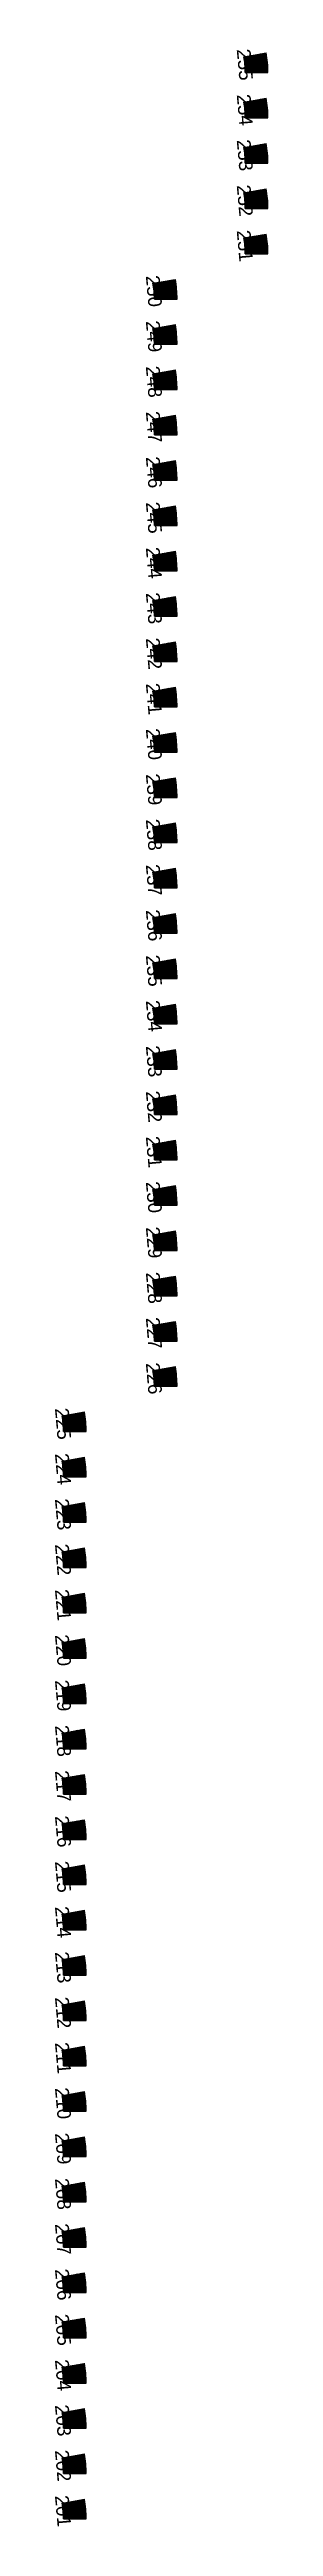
# Model space of a CAD drawing. Extents: x 19 to 246, y 10 to 2565.
# Drawn here: x 199 to 246, y 2018 to 2565 of the extents above; entities that cross this region are included whole.
import ezdxf
from ezdxf.enums import TextEntityAlignment as Align

# ---------------------------------------------------------------- set-up
doc = ezdxf.new("R2010")
doc.units = 0
doc.layers.add('paleta', color=255, linetype='CONTINUOUS')
doc.styles.get("Standard").update_dxf_attribs({"font": 'arial.ttf'})

msp = doc.modelspace()

# ---------------------------------------------------------------- texts
at = {"layer": 'letras', "color": 1}
for s, p in [('255', (240.92, 2561.74)), ('254', (240.92, 2551.74)), ('253', (240.92, 2541.74)), ('252', (240.92, 2531.74)), ('251', (240.92, 2521.74)), ('250', (220.92, 2511.74)), ('249', (220.92, 2501.74)), ('248', (220.92, 2491.74)), ('247', (220.92, 2481.74)), ('246', (220.92, 2471.74)), ('245', (220.92, 2461.74)), ('244', (220.92, 2451.74)), ('243', (220.92, 2441.74)), ('242', (220.92, 2431.74)), ('241', (220.92, 2421.74)), ('240', (220.92, 2411.74)), ('239', (220.92, 2401.74)), ('238', (220.92, 2391.74)), ('237', (220.92, 2381.74)), ('236', (220.92, 2371.74)), ('235', (220.92, 2361.74)), ('234', (220.92, 2351.74)), ('233', (220.92, 2341.74)), ('232', (220.92, 2331.74)), ('231', (220.92, 2321.74)), ('230', (220.92, 2311.74)), ('229', (220.92, 2301.74)), ('228', (220.92, 2291.74)), ('227', (220.92, 2281.74)), ('226', (220.92, 2271.74)), ('225', (200.92, 2261.74)), ('224', (200.92, 2251.74)), ('223', (200.92, 2241.74)), ('222', (200.92, 2231.74)), ('221', (200.92, 2221.74)), ('220', (200.92, 2211.74)), ('219', (200.92, 2201.74)), ('218', (200.92, 2191.74)), ('217', (200.92, 2181.74)), ('216', (200.92, 2171.74)), ('215', (200.92, 2161.74)), ('214', (200.92, 2151.74)), ('213', (200.92, 2141.74)), ('212', (200.92, 2131.74)), ('211', (200.92, 2121.74)), ('210', (200.92, 2111.74)), ('209', (200.92, 2101.74)), ('208', (200.92, 2091.74)), ('207', (200.92, 2081.74)), ('206', (200.92, 2071.74)), ('205', (200.92, 2061.74)), ('204', (200.92, 2051.74)), ('203', (200.92, 2041.74)), ('202', (200.92, 2031.74)), ('201', (200.92, 2021.74))]:
    msp.add_text(s, height=3, rotation=275, dxfattribs=at).set_placement(p, align=Align.MIDDLE_CENTER)

# ---------------------------------------------------------------- linework, layer by layer
at = {"layer": 'paleta', "color": 255}
for p, q in [((240.7, 2563.47), (245.62, 2564.34)), ((241, 2560), (246, 2560))]:
    msp.add_line(p, q, dxfattribs=at)
at = {"layer": 'paleta', "color": 254}
for p, q in [((240.7, 2553.47), (245.62, 2554.34)), ((241, 2550), (246, 2550))]:
    msp.add_line(p, q, dxfattribs=at)
at = {"layer": 'paleta', "color": 253}
for p, q in [((240.7, 2543.47), (245.62, 2544.34)), ((241, 2540), (246, 2540))]:
    msp.add_line(p, q, dxfattribs=at)
at = {"layer": 'paleta', "color": 252}
for p, q in [((240.7, 2533.47), (245.62, 2534.34)), ((241, 2530), (246, 2530))]:
    msp.add_line(p, q, dxfattribs=at)
at = {"layer": 'paleta', "color": 251}
for p, q in [((240.7, 2523.47), (245.62, 2524.34)), ((241, 2520), (246, 2520))]:
    msp.add_line(p, q, dxfattribs=at)
at = {"layer": 'paleta', "color": 250}
for p, q in [((220.7, 2513.47), (225.62, 2514.34)), ((221, 2510), (226, 2510))]:
    msp.add_line(p, q, dxfattribs=at)
at = {"layer": 'paleta', "color": 249}
for p, q in [((220.7, 2503.47), (225.62, 2504.34)), ((221, 2500), (226, 2500))]:
    msp.add_line(p, q, dxfattribs=at)
at = {"layer": 'paleta', "color": 248}
for p, q in [((220.7, 2493.47), (225.62, 2494.34)), ((221, 2490), (226, 2490))]:
    msp.add_line(p, q, dxfattribs=at)
at = {"layer": 'paleta', "color": 247}
for p, q in [((220.7, 2483.47), (225.62, 2484.34)), ((221, 2480), (226, 2480))]:
    msp.add_line(p, q, dxfattribs=at)
at = {"layer": 'paleta', "color": 246}
for p, q in [((220.7, 2473.47), (225.62, 2474.34)), ((221, 2470), (226, 2470))]:
    msp.add_line(p, q, dxfattribs=at)
at = {"layer": 'paleta', "color": 245}
for p, q in [((220.7, 2463.47), (225.62, 2464.34)), ((221, 2460), (226, 2460))]:
    msp.add_line(p, q, dxfattribs=at)
at = {"layer": 'paleta', "color": 244}
for p, q in [((220.7, 2453.47), (225.62, 2454.34)), ((221, 2450), (226, 2450))]:
    msp.add_line(p, q, dxfattribs=at)
at = {"layer": 'paleta', "color": 243}
for p, q in [((220.7, 2443.47), (225.62, 2444.34)), ((221, 2440), (226, 2440))]:
    msp.add_line(p, q, dxfattribs=at)
at = {"layer": 'paleta', "color": 242}
for p, q in [((220.7, 2433.47), (225.62, 2434.34)), ((221, 2430), (226, 2430))]:
    msp.add_line(p, q, dxfattribs=at)
at = {"layer": 'paleta', "color": 241}
for p, q in [((220.7, 2423.47), (225.62, 2424.34)), ((221, 2420), (226, 2420))]:
    msp.add_line(p, q, dxfattribs=at)
at = {"layer": 'paleta', "color": 240}
for p, q in [((220.7, 2413.47), (225.62, 2414.34)), ((221, 2410), (226, 2410))]:
    msp.add_line(p, q, dxfattribs=at)
at = {"layer": 'paleta', "color": 239}
for p, q in [((220.7, 2403.47), (225.62, 2404.34)), ((221, 2400), (226, 2400))]:
    msp.add_line(p, q, dxfattribs=at)
at = {"layer": 'paleta', "color": 238}
for p, q in [((220.7, 2393.47), (225.62, 2394.34)), ((221, 2390), (226, 2390))]:
    msp.add_line(p, q, dxfattribs=at)
at = {"layer": 'paleta', "color": 237}
for p, q in [((220.7, 2383.47), (225.62, 2384.34)), ((221, 2380), (226, 2380))]:
    msp.add_line(p, q, dxfattribs=at)
at = {"layer": 'paleta', "color": 236}
for p, q in [((220.7, 2373.47), (225.62, 2374.34)), ((221, 2370), (226, 2370))]:
    msp.add_line(p, q, dxfattribs=at)
at = {"layer": 'paleta', "color": 235}
for p, q in [((220.7, 2363.47), (225.62, 2364.34)), ((221, 2360), (226, 2360))]:
    msp.add_line(p, q, dxfattribs=at)
at = {"layer": 'paleta', "color": 234}
for p, q in [((220.7, 2353.47), (225.62, 2354.34)), ((221, 2350), (226, 2350))]:
    msp.add_line(p, q, dxfattribs=at)
at = {"layer": 'paleta', "color": 233}
for p, q in [((220.7, 2343.47), (225.62, 2344.34)), ((221, 2340), (226, 2340))]:
    msp.add_line(p, q, dxfattribs=at)
at = {"layer": 'paleta', "color": 232}
for p, q in [((220.7, 2333.47), (225.62, 2334.34)), ((221, 2330), (226, 2330))]:
    msp.add_line(p, q, dxfattribs=at)
at = {"layer": 'paleta', "color": 231}
for p, q in [((220.7, 2323.47), (225.62, 2324.34)), ((221, 2320), (226, 2320))]:
    msp.add_line(p, q, dxfattribs=at)
at = {"layer": 'paleta', "color": 230}
for p, q in [((220.7, 2313.47), (225.62, 2314.34)), ((221, 2310), (226, 2310))]:
    msp.add_line(p, q, dxfattribs=at)
at = {"layer": 'paleta', "color": 229}
for p, q in [((220.7, 2303.47), (225.62, 2304.34)), ((221, 2300), (226, 2300))]:
    msp.add_line(p, q, dxfattribs=at)
at = {"layer": 'paleta', "color": 228}
for p, q in [((220.7, 2293.47), (225.62, 2294.34)), ((221, 2290), (226, 2290))]:
    msp.add_line(p, q, dxfattribs=at)
at = {"layer": 'paleta', "color": 227}
for p, q in [((220.7, 2283.47), (225.62, 2284.34)), ((221, 2280), (226, 2280))]:
    msp.add_line(p, q, dxfattribs=at)
at = {"layer": 'paleta', "color": 226}
for p, q in [((220.7, 2273.47), (225.62, 2274.34)), ((221, 2270), (226, 2270))]:
    msp.add_line(p, q, dxfattribs=at)
at = {"layer": 'paleta', "color": 225}
for p, q in [((200.7, 2263.47), (205.62, 2264.34)), ((201, 2260), (206, 2260))]:
    msp.add_line(p, q, dxfattribs=at)
at = {"layer": 'paleta', "color": 224}
for p, q in [((200.7, 2253.47), (205.62, 2254.34)), ((201, 2250), (206, 2250))]:
    msp.add_line(p, q, dxfattribs=at)
at = {"layer": 'paleta', "color": 223}
for p, q in [((200.7, 2243.47), (205.62, 2244.34)), ((201, 2240), (206, 2240))]:
    msp.add_line(p, q, dxfattribs=at)
at = {"layer": 'paleta', "color": 222}
for p, q in [((200.7, 2233.47), (205.62, 2234.34)), ((201, 2230), (206, 2230))]:
    msp.add_line(p, q, dxfattribs=at)
at = {"layer": 'paleta', "color": 221}
for p, q in [((200.7, 2223.47), (205.62, 2224.34)), ((201, 2220), (206, 2220))]:
    msp.add_line(p, q, dxfattribs=at)
at = {"layer": 'paleta', "color": 220}
for p, q in [((200.7, 2213.47), (205.62, 2214.34)), ((201, 2210), (206, 2210))]:
    msp.add_line(p, q, dxfattribs=at)
at = {"layer": 'paleta', "color": 219}
for p, q in [((200.7, 2203.47), (205.62, 2204.34)), ((201, 2200), (206, 2200))]:
    msp.add_line(p, q, dxfattribs=at)
at = {"layer": 'paleta', "color": 218}
for p, q in [((200.7, 2193.47), (205.62, 2194.34)), ((201, 2190), (206, 2190))]:
    msp.add_line(p, q, dxfattribs=at)
at = {"layer": 'paleta', "color": 217}
for p, q in [((200.7, 2183.47), (205.62, 2184.34)), ((201, 2180), (206, 2180))]:
    msp.add_line(p, q, dxfattribs=at)
at = {"layer": 'paleta', "color": 216}
for p, q in [((200.7, 2173.47), (205.62, 2174.34)), ((201, 2170), (206, 2170))]:
    msp.add_line(p, q, dxfattribs=at)
at = {"layer": 'paleta', "color": 215}
for p, q in [((200.7, 2163.47), (205.62, 2164.34)), ((201, 2160), (206, 2160))]:
    msp.add_line(p, q, dxfattribs=at)
at = {"layer": 'paleta', "color": 214}
for p, q in [((200.7, 2153.47), (205.62, 2154.34)), ((201, 2150), (206, 2150))]:
    msp.add_line(p, q, dxfattribs=at)
at = {"layer": 'paleta', "color": 213}
for p, q in [((200.7, 2143.47), (205.62, 2144.34)), ((201, 2140), (206, 2140))]:
    msp.add_line(p, q, dxfattribs=at)
at = {"layer": 'paleta', "color": 212}
for p, q in [((200.7, 2133.47), (205.62, 2134.34)), ((201, 2130), (206, 2130))]:
    msp.add_line(p, q, dxfattribs=at)
at = {"layer": 'paleta', "color": 211}
for p, q in [((200.7, 2123.47), (205.62, 2124.34)), ((201, 2120), (206, 2120))]:
    msp.add_line(p, q, dxfattribs=at)
at = {"layer": 'paleta', "color": 210}
for p, q in [((200.7, 2113.47), (205.62, 2114.34)), ((201, 2110), (206, 2110))]:
    msp.add_line(p, q, dxfattribs=at)
at = {"layer": 'paleta', "color": 209}
for p, q in [((200.7, 2103.47), (205.62, 2104.34)), ((201, 2100), (206, 2100))]:
    msp.add_line(p, q, dxfattribs=at)
at = {"layer": 'paleta', "color": 208}
for p, q in [((200.7, 2093.47), (205.62, 2094.34)), ((201, 2090), (206, 2090))]:
    msp.add_line(p, q, dxfattribs=at)
at = {"layer": 'paleta', "color": 207}
for p, q in [((200.7, 2083.47), (205.62, 2084.34)), ((201, 2080), (206, 2080))]:
    msp.add_line(p, q, dxfattribs=at)
at = {"layer": 'paleta', "color": 206}
for p, q in [((200.7, 2073.47), (205.62, 2074.34)), ((201, 2070), (206, 2070))]:
    msp.add_line(p, q, dxfattribs=at)
at = {"layer": 'paleta', "color": 205}
for p, q in [((200.7, 2063.47), (205.62, 2064.34)), ((201, 2060), (206, 2060))]:
    msp.add_line(p, q, dxfattribs=at)
at = {"layer": 'paleta', "color": 204}
for p, q in [((200.7, 2053.47), (205.62, 2054.34)), ((201, 2050), (206, 2050))]:
    msp.add_line(p, q, dxfattribs=at)
at = {"layer": 'paleta', "color": 203}
for p, q in [((200.7, 2043.47), (205.62, 2044.34)), ((201, 2040), (206, 2040))]:
    msp.add_line(p, q, dxfattribs=at)
at = {"layer": 'paleta', "color": 202}
for p, q in [((200.7, 2033.47), (205.62, 2034.34)), ((201, 2030), (206, 2030))]:
    msp.add_line(p, q, dxfattribs=at)
at = {"layer": 'paleta', "color": 201}
for p, q in [((200.7, 2023.47), (205.62, 2024.34)), ((201, 2020), (206, 2020))]:
    msp.add_line(p, q, dxfattribs=at)
at = {"layer": 'paleta', "color": 255}
for radius in [24.1, 24.2, 24.3, 24.4, 24.5, 24.6, 24.7, 24.8, 25, 20, 20, 20.1, 20.2, 20.3, 20.4, 20.5, 20.6, 20.7, 20.8, 21, 21.1, 21.2, 21.3, 21.4, 21.5, 21.6, 21.7, 21.8, 22, 22.1, 22.2, 22.3, 22.4, 22.5, 22.6, 22.7, 22.8, 23, 23.1, 23.2, 23.3, 23.4, 23.5, 23.6, 23.7, 23.8, 24]:
    msp.add_arc((221, 2560), radius, 360, 10, dxfattribs=at)
at = {"layer": 'paleta', "color": 254}
for radius in [20, 20, 20.1, 20.2, 20.3, 20.4, 20.5, 20.6, 20.7, 20.8, 21, 21.1, 21.2, 21.3, 21.4, 21.5, 21.6, 21.7, 21.8, 22, 22.1, 22.2, 22.3, 22.4, 22.5, 22.6, 22.7, 22.8, 23, 23.1, 23.2, 23.3, 23.4, 23.5, 23.6, 23.7, 23.8, 24, 24.1, 24.2, 24.3, 24.4, 24.5, 24.6, 24.7, 24.8, 25]:
    msp.add_arc((221, 2550), radius, 360, 10, dxfattribs=at)
at = {"layer": 'paleta', "color": 253}
for radius in [20, 20, 20.1, 20.2, 20.3, 20.4, 20.5, 20.6, 20.7, 20.8, 21, 21.1, 21.2, 21.3, 21.4, 21.5, 21.6, 21.7, 21.8, 22, 22.1, 22.2, 22.3, 22.4, 22.5, 22.6, 22.7, 22.8, 23, 23.1, 23.2, 23.3, 23.4, 23.5, 23.6, 23.7, 23.8, 24, 24.1, 24.2, 24.3, 24.4, 24.5, 24.6, 24.7, 24.8, 25]:
    msp.add_arc((221, 2540), radius, 360, 10, dxfattribs=at)
at = {"layer": 'paleta', "color": 252}
for radius in [20, 20, 20.1, 20.2, 20.3, 20.4, 20.5, 20.6, 20.7, 20.8, 21, 21.1, 21.2, 21.3, 21.4, 21.5, 21.6, 21.7, 21.8, 22, 22.1, 22.2, 22.3, 22.4, 22.5, 22.6, 22.7, 22.8, 23, 23.1, 23.2, 23.3, 23.4, 23.5, 23.6, 23.7, 23.8, 24, 24.1, 24.2, 24.3, 24.4, 24.5, 24.6, 24.7, 24.8, 25]:
    msp.add_arc((221, 2530), radius, 360, 10, dxfattribs=at)
at = {"layer": 'paleta', "color": 251}
for radius in [20, 20, 20.1, 20.2, 20.3, 20.4, 20.5, 20.6, 20.7, 20.8, 21, 21.1, 21.2, 21.3, 21.4, 21.5, 21.6, 21.7, 21.8, 22, 22.1, 22.2, 22.3, 22.4, 22.5, 22.6, 22.7, 22.8, 23, 23.1, 23.2, 23.3, 23.4, 23.5, 23.6, 23.7, 23.8, 24, 24.1, 24.2, 24.3, 24.4, 24.5, 24.6, 24.7, 24.8, 25]:
    msp.add_arc((221, 2520), radius, 360, 10, dxfattribs=at)
at = {"layer": 'paleta', "color": 250}
for radius in [20, 20, 20.1, 20.2, 20.3, 20.4, 20.5, 20.6, 20.7, 20.8, 21, 21.1, 21.2, 21.3, 21.4, 21.5, 21.6, 21.7, 21.8, 22, 22.1, 22.2, 22.3, 22.4, 22.5, 22.6, 22.7, 22.8, 23, 23.1, 23.2, 23.3, 23.4, 23.5, 23.6, 23.7, 23.8, 24, 24.1, 24.2, 24.3, 24.4, 24.5, 24.6, 24.7, 24.8, 25]:
    msp.add_arc((201, 2510), radius, 360, 10, dxfattribs=at)
at = {"layer": 'paleta', "color": 249}
for radius in [23.3, 23.4, 23.5, 23.6, 23.7, 23.8, 24, 24.1, 24.2, 24.3, 24.4, 24.5, 24.6, 24.7, 24.8, 25, 20, 20, 20.1, 20.2, 20.3, 20.4, 20.5, 20.6, 20.7, 20.8, 21, 21.1, 21.2, 21.3, 21.4, 21.5, 21.6, 21.7, 21.8, 22, 22.1, 22.2, 22.3, 22.4, 22.5, 22.6, 22.7, 22.8, 23, 23.1, 23.2]:
    msp.add_arc((201, 2500), radius, 360, 10, dxfattribs=at)
at = {"layer": 'paleta', "color": 248}
for radius in [20, 20, 20.1, 20.2, 20.3, 20.4, 20.5, 20.6, 20.7, 20.8, 21, 21.1, 21.2, 21.3, 21.4, 21.5, 21.6, 21.7, 21.8, 22, 22.1, 22.2, 22.3, 22.4, 22.5, 22.6, 22.7, 22.8, 23, 23.1, 23.2, 23.3, 23.4, 23.5, 23.6, 23.7, 23.8, 24, 24.1, 24.2, 24.3, 24.4, 24.5, 24.6, 24.7, 24.8, 25]:
    msp.add_arc((201, 2490), radius, 360, 10, dxfattribs=at)
at = {"layer": 'paleta', "color": 247}
for radius in [20, 20, 20.1, 20.2, 20.3, 20.4, 20.5, 20.6, 20.7, 20.8, 21, 21.1, 21.2, 21.3, 21.4, 21.5, 21.6, 21.7, 21.8, 22, 22.1, 22.2, 22.3, 22.4, 22.5, 22.6, 22.7, 22.8, 23, 23.1, 23.2, 23.3, 23.4, 23.5, 23.6, 23.7, 23.8, 24, 24.1, 24.2, 24.3, 24.4, 24.5, 24.6, 24.7, 24.8, 25]:
    msp.add_arc((201, 2480), radius, 360, 10, dxfattribs=at)
at = {"layer": 'paleta', "color": 246}
for radius in [20, 20, 20.1, 20.2, 20.3, 20.4, 20.5, 20.6, 20.7, 20.8, 21, 21.1, 21.2, 21.3, 21.4, 21.5, 21.6, 21.7, 21.8, 22, 22.1, 22.2, 22.3, 22.4, 22.5, 22.6, 22.7, 22.8, 23, 23.1, 23.2, 23.3, 23.4, 23.5, 23.6, 23.7, 23.8, 24, 24.1, 24.2, 24.3, 24.4, 24.5, 24.6, 24.7, 24.8, 25]:
    msp.add_arc((201, 2470), radius, 360, 10, dxfattribs=at)
at = {"layer": 'paleta', "color": 245}
for radius in [20, 20, 20.1, 20.2, 20.3, 20.4, 20.5, 20.6, 20.7, 20.8, 21, 21.1, 21.2, 21.3, 21.4, 21.5, 21.6, 21.7, 21.8, 22, 22.1, 22.2, 22.3, 22.4, 22.5, 22.6, 22.7, 22.8, 23, 23.1, 23.2, 23.3, 23.4, 23.5, 23.6, 23.7, 23.8, 24, 24.1, 24.2, 24.3, 24.4, 24.5, 24.6, 24.7, 24.8, 25]:
    msp.add_arc((201, 2460), radius, 360, 10, dxfattribs=at)
at = {"layer": 'paleta', "color": 244}
for radius in [20, 20, 20.1, 20.2, 20.3, 20.4, 20.5, 20.6, 20.7, 20.8, 21, 21.1, 21.2, 21.3, 21.4, 21.5, 21.6, 21.7, 21.8, 22, 22.1, 22.2, 22.3, 22.4, 22.5, 22.6, 22.7, 22.8, 23, 23.1, 23.2, 23.3, 23.4, 23.5, 23.6, 23.7, 23.8, 24, 24.1, 24.2, 24.3, 24.4, 24.5, 24.6, 24.7, 24.8, 25]:
    msp.add_arc((201, 2450), radius, 360, 10, dxfattribs=at)
at = {"layer": 'paleta', "color": 243}
for radius in [22.5, 22.6, 22.7, 22.8, 23, 23.1, 23.2, 23.3, 23.4, 23.5, 23.6, 23.7, 23.8, 24, 24.1, 24.2, 24.3, 24.4, 24.5, 24.6, 24.7, 24.8, 25, 20, 20, 20.1, 20.2, 20.3, 20.4, 20.5, 20.6, 20.7, 20.8, 21, 21.1, 21.2, 21.3, 21.4, 21.5, 21.6, 21.7, 21.8, 22, 22.1, 22.2, 22.3, 22.4]:
    msp.add_arc((201, 2440), radius, 360, 10, dxfattribs=at)
at = {"layer": 'paleta', "color": 242}
for radius in [20, 20, 20.1, 20.2, 20.3, 20.4, 20.5, 20.6, 20.7, 20.8, 21, 21.1, 21.2, 21.3, 21.4, 21.5, 21.6, 21.7, 21.8, 22, 22.1, 22.2, 22.3, 22.4, 22.5, 22.6, 22.7, 22.8, 23, 23.1, 23.2, 23.3, 23.4, 23.5, 23.6, 23.7, 23.8, 24, 24.1, 24.2, 24.3, 24.4, 24.5, 24.6, 24.7, 24.8, 25]:
    msp.add_arc((201, 2430), radius, 360, 10, dxfattribs=at)
at = {"layer": 'paleta', "color": 241}
for radius in [20, 20, 20.1, 20.2, 20.3, 20.4, 20.5, 20.6, 20.7, 20.8, 21, 21.1, 21.2, 21.3, 21.4, 21.5, 21.6, 21.7, 21.8, 22, 22.1, 22.2, 22.3, 22.4, 22.5, 22.6, 22.7, 22.8, 23, 23.1, 23.2, 23.3, 23.4, 23.5, 23.6, 23.7, 23.8, 24, 24.1, 24.2, 24.3, 24.4, 24.5, 24.6, 24.7, 24.8, 25]:
    msp.add_arc((201, 2420), radius, 360, 10, dxfattribs=at)
at = {"layer": 'paleta', "color": 240}
for radius in [20, 20, 20.1, 20.2, 20.3, 20.4, 20.5, 20.6, 20.7, 20.8, 21, 21.1, 21.2, 21.3, 21.4, 21.5, 21.6, 21.7, 21.8, 22, 22.1, 22.2, 22.3, 22.4, 22.5, 22.6, 22.7, 22.8, 23, 23.1, 23.2, 23.3, 23.4, 23.5, 23.6, 23.7, 23.8, 24, 24.1, 24.2, 24.3, 24.4, 24.5, 24.6, 24.7, 24.8, 25]:
    msp.add_arc((201, 2410), radius, 360, 10, dxfattribs=at)
at = {"layer": 'paleta', "color": 239}
for radius in [20, 20, 20.1, 20.2, 20.3, 20.4, 20.5, 20.6, 20.7, 20.8, 21, 21.1, 21.2, 21.3, 21.4, 21.5, 21.6, 21.7, 21.8, 22, 22.1, 22.2, 22.3, 22.4, 22.5, 22.6, 22.7, 22.8, 23, 23.1, 23.2, 23.3, 23.4, 23.5, 23.6, 23.7, 23.8, 24, 24.1, 24.2, 24.3, 24.4, 24.5, 24.6, 24.7, 24.8, 25]:
    msp.add_arc((201, 2400), radius, 360, 10, dxfattribs=at)
at = {"layer": 'paleta', "color": 238}
for radius in [20, 20, 20.1, 20.2, 20.3, 20.4, 20.5, 20.6, 20.7, 20.8, 21, 21.1, 21.2, 21.3, 21.4, 21.5, 21.6, 21.7, 21.8, 22, 22.1, 22.2, 22.3, 22.4, 22.5, 22.6, 22.7, 22.8, 23, 23.1, 23.2, 23.3, 23.4, 23.5, 23.6, 23.7, 23.8, 24, 24.1, 24.2, 24.3, 24.4, 24.5, 24.6, 24.7, 24.8, 25]:
    msp.add_arc((201, 2390), radius, 360, 10, dxfattribs=at)
at = {"layer": 'paleta', "color": 237}
for radius in [21.6, 21.7, 21.8, 22, 22.1, 22.2, 22.3, 22.4, 22.5, 22.6, 22.7, 22.8, 23, 23.1, 23.2, 23.3, 23.4, 23.5, 23.6, 23.7, 23.8, 24, 24.1, 24.2, 24.3, 24.4, 24.5, 24.6, 24.7, 24.8, 25, 20, 20, 20.1, 20.2, 20.3, 20.4, 20.5, 20.6, 20.7, 20.8, 21, 21.1, 21.2, 21.3, 21.4, 21.5]:
    msp.add_arc((201, 2380), radius, 360, 10, dxfattribs=at)
at = {"layer": 'paleta', "color": 236}
for radius in [20, 20, 20.1, 20.2, 20.3, 20.4, 20.5, 20.6, 20.7, 20.8, 21, 21.1, 21.2, 21.3, 21.4, 21.5, 21.6, 21.7, 21.8, 22, 22.1, 22.2, 22.3, 22.4, 22.5, 22.6, 22.7, 22.8, 23, 23.1, 23.2, 23.3, 23.4, 23.5, 23.6, 23.7, 23.8, 24, 24.1, 24.2, 24.3, 24.4, 24.5, 24.6, 24.7, 24.8, 25]:
    msp.add_arc((201, 2370), radius, 360, 10, dxfattribs=at)
at = {"layer": 'paleta', "color": 235}
for radius in [20, 20, 20.1, 20.2, 20.3, 20.4, 20.5, 20.6, 20.7, 20.8, 21, 21.1, 21.2, 21.3, 21.4, 21.5, 21.6, 21.7, 21.8, 22, 22.1, 22.2, 22.3, 22.4, 22.5, 22.6, 22.7, 22.8, 23, 23.1, 23.2, 23.3, 23.4, 23.5, 23.6, 23.7, 23.8, 24, 24.1, 24.2, 24.3, 24.4, 24.5, 24.6, 24.7, 24.8, 25]:
    msp.add_arc((201, 2360), radius, 360, 10, dxfattribs=at)
at = {"layer": 'paleta', "color": 234}
for radius in [20, 20, 20.1, 20.2, 20.3, 20.4, 20.5, 20.6, 20.7, 20.8, 21, 21.1, 21.2, 21.3, 21.4, 21.5, 21.6, 21.7, 21.8, 22, 22.1, 22.2, 22.3, 22.4, 22.5, 22.6, 22.7, 22.8, 23, 23.1, 23.2, 23.3, 23.4, 23.5, 23.6, 23.7, 23.8, 24, 24.1, 24.2, 24.3, 24.4, 24.5, 24.6, 24.7, 24.8, 25]:
    msp.add_arc((201, 2350), radius, 360, 10, dxfattribs=at)
at = {"layer": 'paleta', "color": 233}
for radius in [20, 20, 20.1, 20.2, 20.3, 20.4, 20.5, 20.6, 20.7, 20.8, 21, 21.1, 21.2, 21.3, 21.4, 21.5, 21.6, 21.7, 21.8, 22, 22.1, 22.2, 22.3, 22.4, 22.5, 22.6, 22.7, 22.8, 23, 23.1, 23.2, 23.3, 23.4, 23.5, 23.6, 23.7, 23.8, 24, 24.1, 24.2, 24.3, 24.4, 24.5, 24.6, 24.7, 24.8, 25]:
    msp.add_arc((201, 2340), radius, 360, 10, dxfattribs=at)
at = {"layer": 'paleta', "color": 232}
for radius in [20, 20, 20.1, 20.2, 20.3, 20.4, 20.5, 20.6, 20.7, 20.8, 21, 21.1, 21.2, 21.3, 21.4, 21.5, 21.6, 21.7, 21.8, 22, 22.1, 22.2, 22.3, 22.4, 22.5, 22.6, 22.7, 22.8, 23, 23.1, 23.2, 23.3, 23.4, 23.5, 23.6, 23.7, 23.8, 24, 24.1, 24.2, 24.3, 24.4, 24.5, 24.6, 24.7, 24.8, 25]:
    msp.add_arc((201, 2330), radius, 360, 10, dxfattribs=at)
at = {"layer": 'paleta', "color": 231}
for radius in [20.8, 21, 21.1, 21.2, 21.3, 21.4, 21.5, 21.6, 21.7, 21.8, 22, 22.1, 22.2, 22.3, 22.4, 22.5, 22.6, 22.7, 22.8, 23, 23.1, 23.2, 23.3, 23.4, 23.5, 23.6, 23.7, 23.8, 24, 24.1, 24.2, 24.3, 24.4, 24.5, 24.6, 24.7, 24.8, 25, 20, 20, 20.1, 20.2, 20.3, 20.4, 20.5, 20.6, 20.7]:
    msp.add_arc((201, 2320), radius, 360, 10, dxfattribs=at)
at = {"layer": 'paleta', "color": 230}
for radius in [20, 20, 20.1, 20.2, 20.3, 20.4, 20.5, 20.6, 20.7, 20.8, 21, 21.1, 21.2, 21.3, 21.4, 21.5, 21.6, 21.7, 21.8, 22, 22.1, 22.2, 22.3, 22.4, 22.5, 22.6, 22.7, 22.8, 23, 23.1, 23.2, 23.3, 23.4, 23.5, 23.6, 23.7, 23.8, 24, 24.1, 24.2, 24.3, 24.4, 24.5, 24.6, 24.7, 24.8, 25]:
    msp.add_arc((201, 2310), radius, 360, 10, dxfattribs=at)
at = {"layer": 'paleta', "color": 229}
for radius in [20, 20, 20.1, 20.2, 20.3, 20.4, 20.5, 20.6, 20.7, 20.8, 21, 21.1, 21.2, 21.3, 21.4, 21.5, 21.6, 21.7, 21.8, 22, 22.1, 22.2, 22.3, 22.4, 22.5, 22.6, 22.7, 22.8, 23, 23.1, 23.2, 23.3, 23.4, 23.5, 23.6, 23.7, 23.8, 24, 24.1, 24.2, 24.3, 24.4, 24.5, 24.6, 24.7, 24.8, 25]:
    msp.add_arc((201, 2300), radius, 360, 10, dxfattribs=at)
at = {"layer": 'paleta', "color": 228}
for radius in [20, 20, 20.1, 20.2, 20.3, 20.4, 20.5, 20.6, 20.7, 20.8, 21, 21.1, 21.2, 21.3, 21.4, 21.5, 21.6, 21.7, 21.8, 22, 22.1, 22.2, 22.3, 22.4, 22.5, 22.6, 22.7, 22.8, 23, 23.1, 23.2, 23.3, 23.4, 23.5, 23.6, 23.7, 23.8, 24, 24.1, 24.2, 24.3, 24.4, 24.5, 24.6, 24.7, 24.8, 25]:
    msp.add_arc((201, 2290), radius, 360, 10, dxfattribs=at)
at = {"layer": 'paleta', "color": 227}
for radius in [20, 20, 20.1, 20.2, 20.3, 20.4, 20.5, 20.6, 20.7, 20.8, 21, 21.1, 21.2, 21.3, 21.4, 21.5, 21.6, 21.7, 21.8, 22, 22.1, 22.2, 22.3, 22.4, 22.5, 22.6, 22.7, 22.8, 23, 23.1, 23.2, 23.3, 23.4, 23.5, 23.6, 23.7, 23.8, 24, 24.1, 24.2, 24.3, 24.4, 24.5, 24.6, 24.7, 24.8, 25]:
    msp.add_arc((201, 2280), radius, 360, 10, dxfattribs=at)
at = {"layer": 'paleta', "color": 226}
for radius in [20, 20, 20.1, 20.2, 20.3, 20.4, 20.5, 20.6, 20.7, 20.8, 21, 21.1, 21.2, 21.3, 21.4, 21.5, 21.6, 21.7, 21.8, 22, 22.1, 22.2, 22.3, 22.4, 22.5, 22.6, 22.7, 22.8, 23, 23.1, 23.2, 23.3, 23.4, 23.5, 23.6, 23.7, 23.8, 24, 24.1, 24.2, 24.3, 24.4, 24.5, 24.6, 24.7, 24.8, 25]:
    msp.add_arc((201, 2270), radius, 360, 10, dxfattribs=at)
at = {"layer": 'paleta', "color": 225}
for radius in [20, 20, 20.1, 20.2, 20.3, 20.4, 20.5, 20.6, 20.7, 20.8, 21, 21.1, 21.2, 21.3, 21.4, 21.5, 21.6, 21.7, 21.8, 22, 22.1, 22.2, 22.3, 22.4, 22.5, 22.6, 22.7, 22.8, 23, 23.1, 23.2, 23.3, 23.4, 23.5, 23.6, 23.7, 23.8, 24, 24.1, 24.2, 24.3, 24.4, 24.5, 24.6, 24.7, 24.8, 25]:
    msp.add_arc((181, 2260), radius, 360, 10, dxfattribs=at)
at = {"layer": 'paleta', "color": 224}
for radius in [20, 20, 20.1, 20.2, 20.3, 20.4, 20.5, 20.6, 20.7, 20.8, 21, 21.1, 21.2, 21.3, 21.4, 21.5, 21.6, 21.7, 21.8, 22, 22.1, 22.2, 22.3, 22.4, 22.5, 22.6, 22.7, 22.8, 23, 23.1, 23.2, 23.3, 23.4, 23.5, 23.6, 23.7, 23.8, 24, 24.1, 24.2, 24.3, 24.4, 24.5, 24.6, 24.7, 24.8, 25]:
    msp.add_arc((181, 2250), radius, 360, 10, dxfattribs=at)
at = {"layer": 'paleta', "color": 223}
for radius in [20, 20, 20.1, 20.2, 20.3, 20.4, 20.5, 20.6, 20.7, 20.8, 21, 21.1, 21.2, 21.3, 21.4, 21.5, 21.6, 21.7, 21.8, 22, 22.1, 22.2, 22.3, 22.4, 22.5, 22.6, 22.7, 22.8, 23, 23.1, 23.2, 23.3, 23.4, 23.5, 23.6, 23.7, 23.8, 24, 24.1, 24.2, 24.3, 24.4, 24.5, 24.6, 24.7, 24.8, 25]:
    msp.add_arc((181, 2240), radius, 360, 10, dxfattribs=at)
at = {"layer": 'paleta', "color": 222}
for radius in [20, 20, 20.1, 20.2, 20.3, 20.4, 20.5, 20.6, 20.7, 20.8, 21, 21.1, 21.2, 21.3, 21.4, 21.5, 21.6, 21.7, 21.8, 22, 22.1, 22.2, 22.3, 22.4, 22.5, 22.6, 22.7, 22.8, 23, 23.1, 23.2, 23.3, 23.4, 23.5, 23.6, 23.7, 23.8, 24, 24.1, 24.2, 24.3, 24.4, 24.5, 24.6, 24.7, 24.8, 25]:
    msp.add_arc((181, 2230), radius, 360, 10, dxfattribs=at)
at = {"layer": 'paleta', "color": 221}
for radius in [20, 20, 20.1, 20.2, 20.3, 20.4, 20.5, 20.6, 20.7, 20.8, 21, 21.1, 21.2, 21.3, 21.4, 21.5, 21.6, 21.7, 21.8, 22, 22.1, 22.2, 22.3, 22.4, 22.5, 22.6, 22.7, 22.8, 23, 23.1, 23.2, 23.3, 23.4, 23.5, 23.6, 23.7, 23.8, 24, 24.1, 24.2, 24.3, 24.4, 24.5, 24.6, 24.7, 24.8, 25]:
    msp.add_arc((181, 2220), radius, 360, 10, dxfattribs=at)
at = {"layer": 'paleta', "color": 220}
for radius in [24.6, 24.7, 24.8, 25, 20, 20, 20.1, 20.2, 20.3, 20.4, 20.5, 20.6, 20.7, 20.8, 21, 21.1, 21.2, 21.3, 21.4, 21.5, 21.6, 21.7, 21.8, 22, 22.1, 22.2, 22.3, 22.4, 22.5, 22.6, 22.7, 22.8, 23, 23.1, 23.2, 23.3, 23.4, 23.5, 23.6, 23.7, 23.8, 24, 24.1, 24.2, 24.3, 24.4, 24.5]:
    msp.add_arc((181, 2210), radius, 360, 10, dxfattribs=at)
at = {"layer": 'paleta', "color": 219}
for radius in [20, 20, 20.1, 20.2, 20.3, 20.4, 20.5, 20.6, 20.7, 20.8, 21, 21.1, 21.2, 21.3, 21.4, 21.5, 21.6, 21.7, 21.8, 22, 22.1, 22.2, 22.3, 22.4, 22.5, 22.6, 22.7, 22.8, 23, 23.1, 23.2, 23.3, 23.4, 23.5, 23.6, 23.7, 23.8, 24, 24.1, 24.2, 24.3, 24.4, 24.5, 24.6, 24.7, 24.8, 25]:
    msp.add_arc((181, 2200), radius, 360, 10, dxfattribs=at)
at = {"layer": 'paleta', "color": 218}
for radius in [20, 20, 20.1, 20.2, 20.3, 20.4, 20.5, 20.6, 20.7, 20.8, 21, 21.1, 21.2, 21.3, 21.4, 21.5, 21.6, 21.7, 21.8, 22, 22.1, 22.2, 22.3, 22.4, 22.5, 22.6, 22.7, 22.8, 23, 23.1, 23.2, 23.3, 23.4, 23.5, 23.6, 23.7, 23.8, 24, 24.1, 24.2, 24.3, 24.4, 24.5, 24.6, 24.7, 24.8, 25]:
    msp.add_arc((181, 2190), radius, 360, 10, dxfattribs=at)
at = {"layer": 'paleta', "color": 217}
for radius in [20, 20, 20.1, 20.2, 20.3, 20.4, 20.5, 20.6, 20.7, 20.8, 21, 21.1, 21.2, 21.3, 21.4, 21.5, 21.6, 21.7, 21.8, 22, 22.1, 22.2, 22.3, 22.4, 22.5, 22.6, 22.7, 22.8, 23, 23.1, 23.2, 23.3, 23.4, 23.5, 23.6, 23.7, 23.8, 24, 24.1, 24.2, 24.3, 24.4, 24.5, 24.6, 24.7, 24.8, 25]:
    msp.add_arc((181, 2180), radius, 360, 10, dxfattribs=at)
at = {"layer": 'paleta', "color": 216}
for radius in [20, 20, 20.1, 20.2, 20.3, 20.4, 20.5, 20.6, 20.7, 20.8, 21, 21.1, 21.2, 21.3, 21.4, 21.5, 21.6, 21.7, 21.8, 22, 22.1, 22.2, 22.3, 22.4, 22.5, 22.6, 22.7, 22.8, 23, 23.1, 23.2, 23.3, 23.4, 23.5, 23.6, 23.7, 23.8, 24, 24.1, 24.2, 24.3, 24.4, 24.5, 24.6, 24.7, 24.8, 25]:
    msp.add_arc((181, 2170), radius, 360, 10, dxfattribs=at)
at = {"layer": 'paleta', "color": 215}
for radius in [20, 20, 20.1, 20.2, 20.3, 20.4, 20.5, 20.6, 20.7, 20.8, 21, 21.1, 21.2, 21.3, 21.4, 21.5, 21.6, 21.7, 21.8, 22, 22.1, 22.2, 22.3, 22.4, 22.5, 22.6, 22.7, 22.8, 23, 23.1, 23.2, 23.3, 23.4, 23.5, 23.6, 23.7, 23.8, 24, 24.1, 24.2, 24.3, 24.4, 24.5, 24.6, 24.7, 24.8, 25]:
    msp.add_arc((181, 2160), radius, 360, 10, dxfattribs=at)
at = {"layer": 'paleta', "color": 214}
for radius in [23.8, 24, 24.1, 24.2, 24.3, 24.4, 24.5, 24.6, 24.7, 24.8, 25, 20, 20, 20.1, 20.2, 20.3, 20.4, 20.5, 20.6, 20.7, 20.8, 21, 21.1, 21.2, 21.3, 21.4, 21.5, 21.6, 21.7, 21.8, 22, 22.1, 22.2, 22.3, 22.4, 22.5, 22.6, 22.7, 22.8, 23, 23.1, 23.2, 23.3, 23.4, 23.5, 23.6, 23.7]:
    msp.add_arc((181, 2150), radius, 360, 10, dxfattribs=at)
at = {"layer": 'paleta', "color": 213}
for radius in [20, 20, 20.1, 20.2, 20.3, 20.4, 20.5, 20.6, 20.7, 20.8, 21, 21.1, 21.2, 21.3, 21.4, 21.5, 21.6, 21.7, 21.8, 22, 22.1, 22.2, 22.3, 22.4, 22.5, 22.6, 22.7, 22.8, 23, 23.1, 23.2, 23.3, 23.4, 23.5, 23.6, 23.7, 23.8, 24, 24.1, 24.2, 24.3, 24.4, 24.5, 24.6, 24.7, 24.8, 25]:
    msp.add_arc((181, 2140), radius, 360, 10, dxfattribs=at)
at = {"layer": 'paleta', "color": 212}
for radius in [20, 20, 20.1, 20.2, 20.3, 20.4, 20.5, 20.6, 20.7, 20.8, 21, 21.1, 21.2, 21.3, 21.4, 21.5, 21.6, 21.7, 21.8, 22, 22.1, 22.2, 22.3, 22.4, 22.5, 22.6, 22.7, 22.8, 23, 23.1, 23.2, 23.3, 23.4, 23.5, 23.6, 23.7, 23.8, 24, 24.1, 24.2, 24.3, 24.4, 24.5, 24.6, 24.7, 24.8, 25]:
    msp.add_arc((181, 2130), radius, 360, 10, dxfattribs=at)
at = {"layer": 'paleta', "color": 211}
for radius in [20, 20, 20.1, 20.2, 20.3, 20.4, 20.5, 20.6, 20.7, 20.8, 21, 21.1, 21.2, 21.3, 21.4, 21.5, 21.6, 21.7, 21.8, 22, 22.1, 22.2, 22.3, 22.4, 22.5, 22.6, 22.7, 22.8, 23, 23.1, 23.2, 23.3, 23.4, 23.5, 23.6, 23.7, 23.8, 24, 24.1, 24.2, 24.3, 24.4, 24.5, 24.6, 24.7, 24.8, 25]:
    msp.add_arc((181, 2120), radius, 360, 10, dxfattribs=at)
at = {"layer": 'paleta', "color": 210}
for radius in [20, 20, 20.1, 20.2, 20.3, 20.4, 20.5, 20.6, 20.7, 20.8, 21, 21.1, 21.2, 21.3, 21.4, 21.5, 21.6, 21.7, 21.8, 22, 22.1, 22.2, 22.3, 22.4, 22.5, 22.6, 22.7, 22.8, 23, 23.1, 23.2, 23.3, 23.4, 23.5, 23.6, 23.7, 23.8, 24, 24.1, 24.2, 24.3, 24.4, 24.5, 24.6, 24.7, 24.8, 25]:
    msp.add_arc((181, 2110), radius, 360, 10, dxfattribs=at)
at = {"layer": 'paleta', "color": 209}
for radius in [20, 20, 20.1, 20.2, 20.3, 20.4, 20.5, 20.6, 20.7, 20.8, 21, 21.1, 21.2, 21.3, 21.4, 21.5, 21.6, 21.7, 21.8, 22, 22.1, 22.2, 22.3, 22.4, 22.5, 22.6, 22.7, 22.8, 23, 23.1, 23.2, 23.3, 23.4, 23.5, 23.6, 23.7, 23.8, 24, 24.1, 24.2, 24.3, 24.4, 24.5, 24.6, 24.7, 24.8, 25]:
    msp.add_arc((181, 2100), radius, 360, 10, dxfattribs=at)
at = {"layer": 'paleta', "color": 208}
for radius in [23, 23.1, 23.2, 23.3, 23.4, 23.5, 23.6, 23.7, 23.8, 24, 24.1, 24.2, 24.3, 24.4, 24.5, 24.6, 24.7, 24.8, 25, 20, 20, 20.1, 20.2, 20.3, 20.4, 20.5, 20.6, 20.7, 20.8, 21, 21.1, 21.2, 21.3, 21.4, 21.5, 21.6, 21.7, 21.8, 22, 22.1, 22.2, 22.3, 22.4, 22.5, 22.6, 22.7, 22.8]:
    msp.add_arc((181, 2090), radius, 360, 10, dxfattribs=at)
at = {"layer": 'paleta', "color": 207}
for radius in [20, 20, 20.1, 20.2, 20.3, 20.4, 20.5, 20.6, 20.7, 20.8, 21, 21.1, 21.2, 21.3, 21.4, 21.5, 21.6, 21.7, 21.8, 22, 22.1, 22.2, 22.3, 22.4, 22.5, 22.6, 22.7, 22.8, 23, 23.1, 23.2, 23.3, 23.4, 23.5, 23.6, 23.7, 23.8, 24, 24.1, 24.2, 24.3, 24.4, 24.5, 24.6, 24.7, 24.8, 25]:
    msp.add_arc((181, 2080), radius, 360, 10, dxfattribs=at)
at = {"layer": 'paleta', "color": 206}
for radius in [20, 20, 20.1, 20.2, 20.3, 20.4, 20.5, 20.6, 20.7, 20.8, 21, 21.1, 21.2, 21.3, 21.4, 21.5, 21.6, 21.7, 21.8, 22, 22.1, 22.2, 22.3, 22.4, 22.5, 22.6, 22.7, 22.8, 23, 23.1, 23.2, 23.3, 23.4, 23.5, 23.6, 23.7, 23.8, 24, 24.1, 24.2, 24.3, 24.4, 24.5, 24.6, 24.7, 24.8, 25]:
    msp.add_arc((181, 2070), radius, 360, 10, dxfattribs=at)
at = {"layer": 'paleta', "color": 205}
for radius in [20, 20, 20.1, 20.2, 20.3, 20.4, 20.5, 20.6, 20.7, 20.8, 21, 21.1, 21.2, 21.3, 21.4, 21.5, 21.6, 21.7, 21.8, 22, 22.1, 22.2, 22.3, 22.4, 22.5, 22.6, 22.7, 22.8, 23, 23.1, 23.2, 23.3, 23.4, 23.5, 23.6, 23.7, 23.8, 24, 24.1, 24.2, 24.3, 24.4, 24.5, 24.6, 24.7, 24.8, 25]:
    msp.add_arc((181, 2060), radius, 360, 10, dxfattribs=at)
at = {"layer": 'paleta', "color": 204}
for radius in [20, 20, 20.1, 20.2, 20.3, 20.4, 20.5, 20.6, 20.7, 20.8, 21, 21.1, 21.2, 21.3, 21.4, 21.5, 21.6, 21.7, 21.8, 22, 22.1, 22.2, 22.3, 22.4, 22.5, 22.6, 22.7, 22.8, 23, 23.1, 23.2, 23.3, 23.4, 23.5, 23.6, 23.7, 23.8, 24, 24.1, 24.2, 24.3, 24.4, 24.5, 24.6, 24.7, 24.8, 25]:
    msp.add_arc((181, 2050), radius, 360, 10, dxfattribs=at)
at = {"layer": 'paleta', "color": 203}
for radius in [20, 20, 20.1, 20.2, 20.3, 20.4, 20.5, 20.6, 20.7, 20.8, 21, 21.1, 21.2, 21.3, 21.4, 21.5, 21.6, 21.7, 21.8, 22, 22.1, 22.2, 22.3, 22.4, 22.5, 22.6, 22.7, 22.8, 23, 23.1, 23.2, 23.3, 23.4, 23.5, 23.6, 23.7, 23.8, 24, 24.1, 24.2, 24.3, 24.4, 24.5, 24.6, 24.7, 24.8, 25]:
    msp.add_arc((181, 2040), radius, 360, 10, dxfattribs=at)
at = {"layer": 'paleta', "color": 202}
for radius in [22.2, 22.3, 22.4, 22.5, 22.6, 22.7, 22.8, 23, 23.1, 23.2, 23.3, 23.4, 23.5, 23.6, 23.7, 23.8, 24, 24.1, 24.2, 24.3, 24.4, 24.5, 24.6, 24.7, 24.8, 25, 20, 20, 20.1, 20.2, 20.3, 20.4, 20.5, 20.6, 20.7, 20.8, 21, 21.1, 21.2, 21.3, 21.4, 21.5, 21.6, 21.7, 21.8, 22, 22.1]:
    msp.add_arc((181, 2030), radius, 360, 10, dxfattribs=at)
at = {"layer": 'paleta', "color": 201}
for radius in [20, 20, 20.1, 20.2, 20.3, 20.4, 20.5, 20.6, 20.7, 20.8, 21, 21.1, 21.2, 21.3, 21.4, 21.5, 21.6, 21.7, 21.8, 22, 22.1, 22.2, 22.3, 22.4, 22.5, 22.6, 22.7, 22.8, 23, 23.1, 23.2, 23.3, 23.4, 23.5, 23.6, 23.7, 23.8, 24, 24.1, 24.2, 24.3, 24.4, 24.5, 24.6, 24.7, 24.8, 25]:
    msp.add_arc((181, 2020), radius, 360, 10, dxfattribs=at)

msp.set_redraw_order([(e.dxf.handle, doc.entitydb.next_handle()) for e in msp.query("TEXT MTEXT ATTDEF DIMENSION ARC_DIMENSION")])  # texts and dimensions are drawn at this point

doc.saveas('drawing.dxf')
